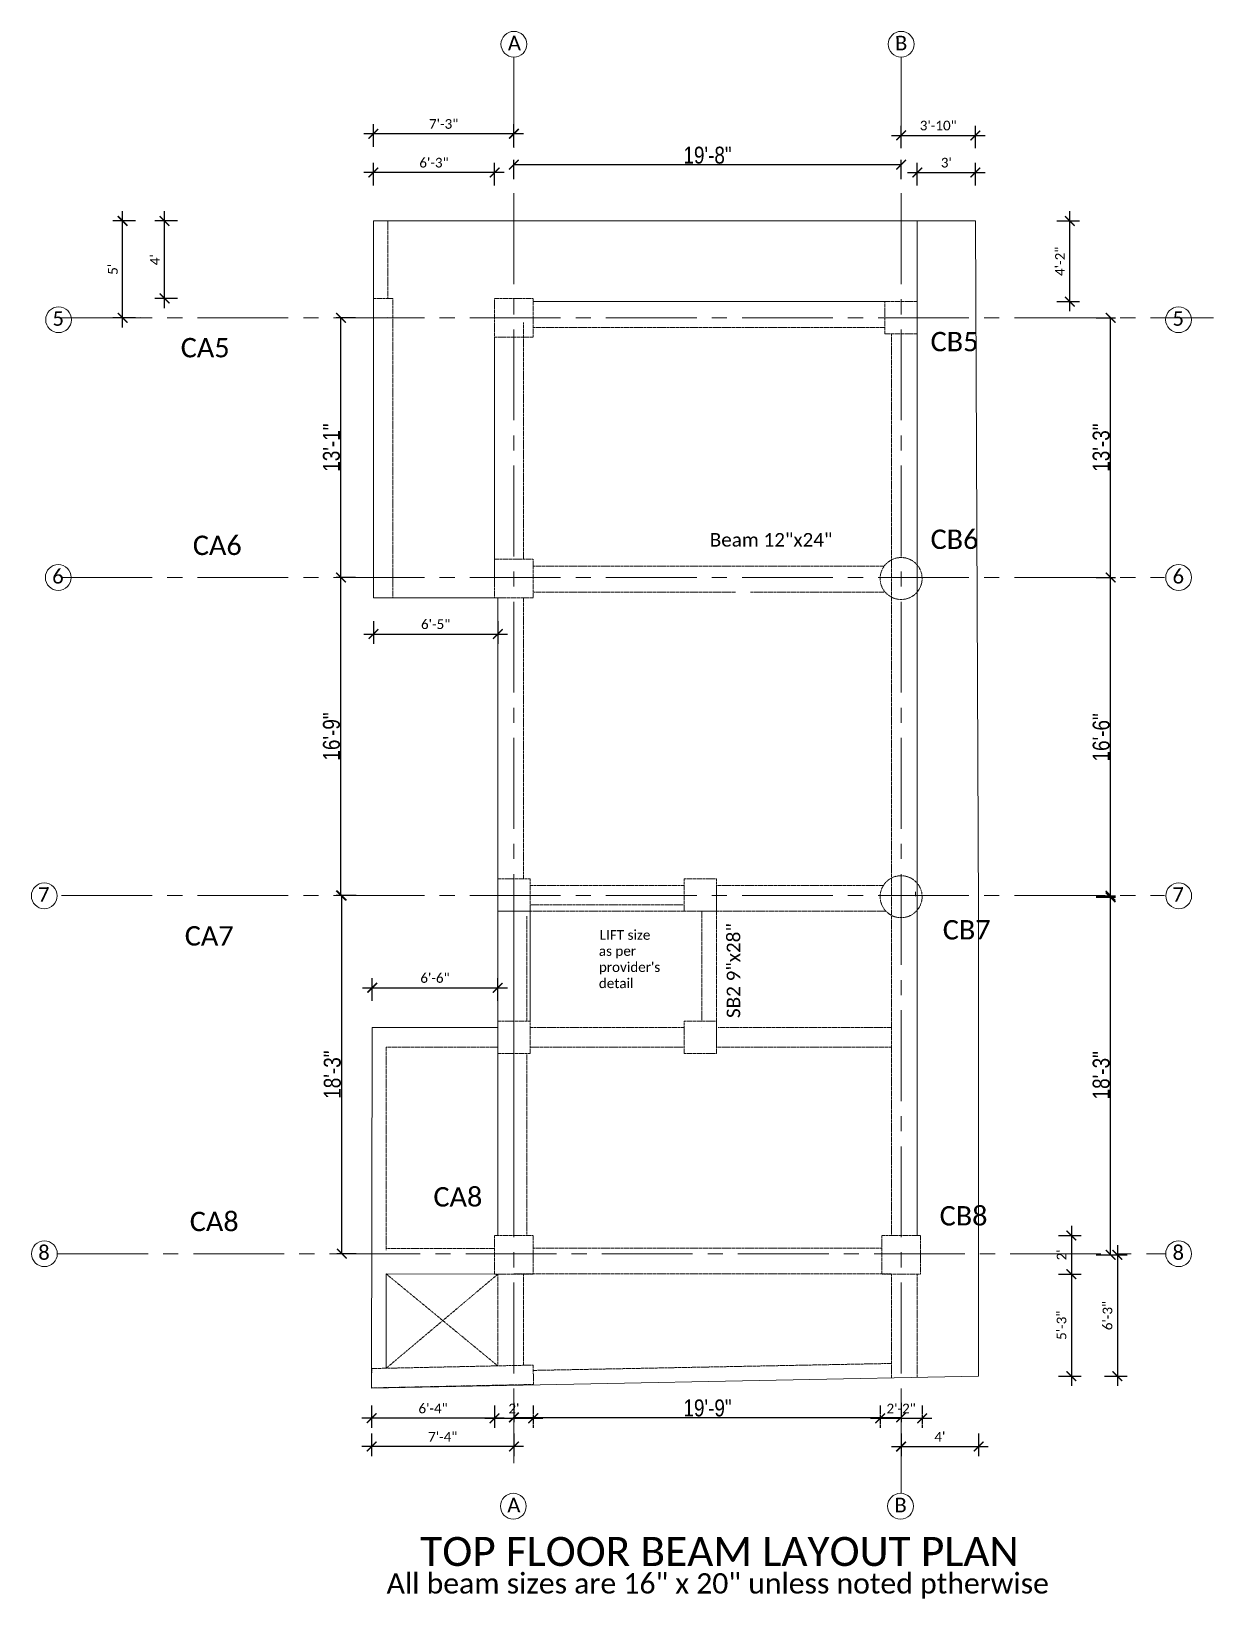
# Model space of a CAD drawing. Header units: inches. Extents: x 0 to 162649, y -36601 to -26324.
# Drawn here: x 154115 to 154848, y -32307 to -31336 of the extents above; entities that cross this region are included whole.
import ezdxf

# ---------------------------------------------------------------- set-up
doc = ezdxf.new("R2010")
doc.units = ezdxf.units.IN
doc.header["$MEASUREMENT"] = 0
doc.linetypes.add('CENTER2', pattern=[1.125, 0.75, -0.125, 0.125, -0.125])
doc.linetypes.add('DASHED', pattern=[0.75, 0.5, -0.25])
for name, color, linetype, lineweight in [('dimention', 1, 'Continuous', 13), ('Line', 31, 'Continuous', 5), ('OL_AR_Center line', 253, 'CENTER2', 13), ('OL_AR_Hatch', 253, 'Continuous', 0), ('OL_AR_SYMBOL', 1, 'Continuous', 5), ('OL_AR_Text', 140, 'Continuous', 5), ('OL_AR_WALL', 255, 'Continuous', 40)]:
    doc.layers.add(name, color=color, linetype=linetype, lineweight=lineweight)
doc.styles.add('1-16 Annotative Text', font='calibri.ttf', dxfattribs={"height": 0.0625})
doc.styles.add('1-8 Annotative Text', font='calibri.ttf', dxfattribs={"height": 0.125})
doc.styles.add('Arial', font='arial.ttf', dxfattribs={"width": 0.8})
doc.dimstyles.new('1-16 Annotative Dimension', dxfattribs={"dimtxt": 0.0625, "dimasz": 0.0625, "dimexe": 0.0625, "dimexo": 0.083333, "dimgap": 0.03125, "dimtad": 1, "dimdec": 0, "dimzin": 0, "dimdsep": 46, "dimlunit": 4, "dimtxsty": '1-16 Annotative Text', "dimblk": 'ARCHTICK', "dimcen": 0.0625, "dimdle": 0.0625, "dimadec": 0, "dimazin": 0, "dimtfac": 1, "dimtdec": 0, "dimtofl": 0, "dimtmove": 0, "dimatfit": 3, "dimfxl": 0.083333, "dimfxlon": 1, "dimtolj": 1, "dimtzin": 0, "dimarcsym": 1})
doc.dimstyles.new('Dim_OLA', dxfattribs={"dimscale": 1.5, "dimtxt": 7, "dimasz": 4, "dimexe": 2, "dimexo": 0.5, "dimgap": 0.3, "dimtad": 1, "dimdec": 0, "dimzin": 0, "dimdsep": 46, "dimlunit": 3, "dimtxsty": 'Arial', "dimblk": 'ARCHTICK', "dimcen": 0.05, "dimadec": 0, "dimazin": 0, "dimtfac": 1, "dimtdec": 0, "dimtix": 1, "dimtmove": 2, "dimatfit": 3, "dimldrblk": 'DOT', "dimfxl": 6, "dimfxlon": 1, "dimtolj": 1, "dimtzin": 0, "dimarcsym": 0})

msp = doc.modelspace()

# ---------------------------------------------------------------- texts
at = {"layer": 'dimention', "style": '1-16 Annotative Text'}
for s, p in [('A', (154410.43, -31347.95)), ('B', (154650.43, -31347.95)), ('5', (154128.25, -31518.65)), ('5', (154822.39, -31518.65)), ('6', (154128.05, -31678.39)), ('6', (154822.43, -31678.39)), ('7', (154119.32, -31875.57)), ('7', (154822.43, -31875.57)), ('8', (154119.43, -32097.45)), ('8', (154822.43, -32097.45)), ('A', (154410.08, -32253.92)), ('B', (154650.08, -32253.92))]:
    msp.add_text(s, height=9, rotation=1, dxfattribs=at).set_placement(p)
at = {"layer": 'OL_AR_Text', "attachment_point": 1, "style": '1-8 Annotative Text'}
for s, insert, char_height in [('CA5', (154207.68, -31526.15), 12), ('CB5', (154672.43, -31522.39), 12), ('CA6', (154215.18, -31648.65), 12), ('Beam 12"x24"', (154535.55, -31647.03), 8.4), ('CB6', (154672.43, -31644.89), 12), ('CA7', (154210.18, -31890.65), 12), ('CB7', (154679.98, -31886.89), 12), ('CA8', (154364.29, -32052.38), 12), ('CA8', (154213.29, -32067.64), 12), ('CB8', (154678.04, -32064.12), 12)]:
    msp.add_mtext(s, dxfattribs=dict(at, insert=insert, char_height=char_height))
at = {"layer": 'OL_AR_Text', "char_height": 6, "width": 56.506, "attachment_point": 1, "style": '1-16 Annotative Text'}
for s, insert in [('\\A1;LIFT size', (154467.35, -31893.08)), ("\\A1;as per provider's detail", (154466.82, -31903.02))]:
    msp.add_mtext(s, dxfattribs=dict(at, insert=insert))
at = {"layer": 'OL_AR_Text', "insert": (154546.05, -31947.59), "char_height": 8.4, "attachment_point": 1, "rotation": 90, "style": '1-8 Annotative Text'}
msp.add_mtext('SB2 9"x28"', dxfattribs=at)
at = {"layer": 'OL_AR_Text', "attachment_point": 1, "style": '1-8 Annotative Text'}
for s, insert, char_height in [('TOP FLOOR BEAM LAYOUT PLAN', (154356.11, -32269.15), 18), ('All beam sizes are 16" x 20" unless noted ptherwise', (154335.26, -32291.61), 12.6)]:
    msp.add_mtext_dynamic_manual_height_columns(s, width=432.2308, gutter_width=60, heights=[0], dxfattribs=dict(at, insert=insert, char_height=char_height))

# ---------------------------------------------------------------- blocks, each defined once
blk = doc.blocks.new('_ArchTick')
at = {"color": 0, "linetype": 'ByBlock', "const_width": 0.15}
blk.add_lwpolyline([(-0.5, -0.5), (0.5, 0.5)], dxfattribs=at)
blk = doc.blocks.new('*D601')
at = {"layer": 'Defpoints', "color": 0, "linetype": 'DASHED', "transparency": 16777216}
for p in [(154402.16, -31884.38), (154426.16, -31884.38), (154426.16, -32195.59)]:
    blk.add_point(p, dxfattribs=at)
at = {"layer": 'OL_AR_SYMBOL', "color": 0, "lineweight": -2, "transparency": 16777216}
blk.add_line((154396.16, -32195.59), (154432.16, -32195.59), dxfattribs=at)
at = {"layer": 'OL_AR_SYMBOL', "color": 0, "linetype": 'DASHED', "lineweight": -2, "transparency": 16777216}
for p, q in [((154402.16, -32187.59), (154402.16, -32201.59)), ((154426.16, -32187.59), (154426.16, -32201.59))]:
    blk.add_line(p, q, dxfattribs=at)
at = {"layer": 'OL_AR_SYMBOL', "color": 0, "linetype": 'DASHED', "lineweight": -2, "transparency": 16777216, "xscale": 6, "yscale": 6, "zscale": 6, "rotation": 180}
blk.add_blockref('_ArchTick', (154402.16, -32195.59), dxfattribs=at)
at = {"layer": 'OL_AR_SYMBOL', "color": 0, "linetype": 'DASHED', "lineweight": -2, "transparency": 16777216, "xscale": 6, "yscale": 6, "zscale": 6}
blk.add_blockref('_ArchTick', (154426.16, -32195.59), dxfattribs=at)
at = {"layer": 'OL_AR_SYMBOL', "color": 0, "linetype": 'DASHED', "transparency": 16777216, "insert": (154414.16, -32189.56), "char_height": 6, "attachment_point": 5, "style": '1-16 Annotative Text'}
blk.add_mtext("\\A1;2'", dxfattribs=at)
blk = doc.blocks.new('*D602')
at = {"layer": 'Defpoints', "color": 0, "linetype": 'DASHED', "transparency": 16777216}
for p in [(154641.16, -31872.38), (154667.16, -31872.38), (154667.16, -32195.59)]:
    blk.add_point(p, dxfattribs=at)
at = {"layer": 'OL_AR_SYMBOL', "color": 0, "lineweight": -2, "transparency": 16777216}
blk.add_line((154635.16, -32195.59), (154673.16, -32195.59), dxfattribs=at)
at = {"layer": 'OL_AR_SYMBOL', "color": 0, "linetype": 'DASHED', "lineweight": -2, "transparency": 16777216}
for p, q in [((154641.16, -32187.59), (154641.16, -32201.59)), ((154667.16, -32187.59), (154667.16, -32201.59))]:
    blk.add_line(p, q, dxfattribs=at)
at = {"layer": 'OL_AR_SYMBOL', "color": 0, "linetype": 'DASHED', "lineweight": -2, "transparency": 16777216, "xscale": 6, "yscale": 6, "zscale": 6, "rotation": 180}
blk.add_blockref('_ArchTick', (154641.16, -32195.59), dxfattribs=at)
at = {"layer": 'OL_AR_SYMBOL', "color": 0, "linetype": 'DASHED', "lineweight": -2, "transparency": 16777216, "xscale": 6, "yscale": 6, "zscale": 6}
blk.add_blockref('_ArchTick', (154667.16, -32195.59), dxfattribs=at)
at = {"layer": 'OL_AR_SYMBOL', "color": 0, "linetype": 'DASHED', "transparency": 16777216, "insert": (154654.16, -32189.56), "char_height": 6, "attachment_point": 5, "style": '1-16 Annotative Text'}
blk.add_mtext('\\A1;2\'-2"', dxfattribs=at)
blk = doc.blocks.new('*D670')
at = {"layer": 'Defpoints', "color": 0, "transparency": 16777216}
for p in [(154402.16, -32106.35), (154325.99, -32176.78), (154325.99, -32195.59)]:
    blk.add_point(p, dxfattribs=at)
at = {"layer": 'dimention', "color": 0, "lineweight": -2, "transparency": 16777216}
for p, q in [((154408.16, -32195.59), (154319.99, -32195.59)), ((154325.99, -32187.59), (154325.99, -32201.59)), ((154402.16, -32187.59), (154402.16, -32201.59))]:
    blk.add_line(p, q, dxfattribs=at)
at = {"layer": 'dimention', "color": 0, "lineweight": -2, "transparency": 16777216, "xscale": 6, "yscale": 6, "zscale": 6, "rotation": 180}
blk.add_blockref('_ArchTick', (154325.99, -32195.59), dxfattribs=at)
at = {"layer": 'dimention', "color": 0, "lineweight": -2, "transparency": 16777216, "xscale": 6, "yscale": 6, "zscale": 6}
blk.add_blockref('_ArchTick', (154402.16, -32195.59), dxfattribs=at)
at = {"layer": 'dimention', "color": 0, "transparency": 16777216, "insert": (154364.07, -32189.52), "char_height": 6, "attachment_point": 5, "style": '1-16 Annotative Text'}
blk.add_mtext('\\A1;6\'-4"', dxfattribs=at)
blk = doc.blocks.new('*D671')
at = {"layer": 'Defpoints', "color": 0, "transparency": 16777216}
for p in [(154414.16, -32106.14), (154325.97, -32176.85), (154325.97, -32213.11)]:
    blk.add_point(p, dxfattribs=at)
at = {"layer": 'dimention', "color": 0, "lineweight": -2, "transparency": 16777216}
for p, q in [((154325.97, -32205.11), (154325.97, -32219.11)), ((154414.16, -32205.11), (154414.16, -32219.11)), ((154420.16, -32213.11), (154319.97, -32213.11))]:
    blk.add_line(p, q, dxfattribs=at)
at = {"layer": 'dimention', "color": 0, "lineweight": -2, "transparency": 16777216, "xscale": 6, "yscale": 6, "zscale": 6, "rotation": 180}
blk.add_blockref('_ArchTick', (154325.97, -32213.11), dxfattribs=at)
at = {"layer": 'dimention', "color": 0, "lineweight": -2, "transparency": 16777216, "xscale": 6, "yscale": 6, "zscale": 6}
blk.add_blockref('_ArchTick', (154414.16, -32213.11), dxfattribs=at)
at = {"layer": 'dimention', "color": 0, "transparency": 16777216, "insert": (154370.06, -32207.1), "char_height": 6, "attachment_point": 5, "style": '1-16 Annotative Text'}
blk.add_mtext('\\A1;7\'-4"', dxfattribs=at)
blk = doc.blocks.new('*D672')
at = {"layer": 'Defpoints', "color": 0, "transparency": 16777216}
for p in [(154654.16, -32106.35), (154702.16, -32169.56), (154702.16, -32213.11)]:
    blk.add_point(p, dxfattribs=at)
at = {"layer": 'dimention', "color": 0, "lineweight": -2, "transparency": 16777216}
for p, q in [((154654.16, -32205.11), (154654.16, -32219.11)), ((154702.16, -32205.11), (154702.16, -32219.11)), ((154648.16, -32213.11), (154708.16, -32213.11))]:
    blk.add_line(p, q, dxfattribs=at)
at = {"layer": 'dimention', "color": 0, "lineweight": -2, "transparency": 16777216, "xscale": 6, "yscale": 6, "zscale": 6, "rotation": 180}
blk.add_blockref('_ArchTick', (154654.16, -32213.11), dxfattribs=at)
at = {"layer": 'dimention', "color": 0, "lineweight": -2, "transparency": 16777216, "xscale": 6, "yscale": 6, "zscale": 6}
blk.add_blockref('_ArchTick', (154702.16, -32213.11), dxfattribs=at)
at = {"layer": 'dimention', "color": 0, "transparency": 16777216, "insert": (154678.16, -32207.1), "char_height": 6, "attachment_point": 5, "style": '1-16 Annotative Text'}
blk.add_mtext("\\A1;4'", dxfattribs=at)
blk = doc.blocks.new('*D673')
at = {"layer": 'Defpoints', "color": 0, "transparency": 16777216}
for p in [(154404.16, -31928.83), (154326.34, -31953.38), (154404.16, -31953.38)]:
    blk.add_point(p, dxfattribs=at)
at = {"layer": 'dimention', "color": 0, "lineweight": -2, "transparency": 16777216}
for p, q in [((154326.34, -31936.83), (154326.34, -31922.83)), ((154404.16, -31936.83), (154404.16, -31922.83)), ((154320.34, -31928.83), (154410.16, -31928.83))]:
    blk.add_line(p, q, dxfattribs=at)
at = {"layer": 'dimention', "color": 0, "lineweight": -2, "transparency": 16777216, "xscale": 6, "yscale": 6, "zscale": 6, "rotation": 180}
blk.add_blockref('_ArchTick', (154326.34, -31928.83), dxfattribs=at)
at = {"layer": 'dimention', "color": 0, "lineweight": -2, "transparency": 16777216, "xscale": 6, "yscale": 6, "zscale": 6}
blk.add_blockref('_ArchTick', (154404.16, -31928.83), dxfattribs=at)
at = {"layer": 'dimention', "color": 0, "transparency": 16777216, "insert": (154365.25, -31922.76), "char_height": 6, "attachment_point": 5, "style": '1-16 Annotative Text'}
blk.add_mtext('\\A1;6\'-6"', dxfattribs=at)
blk = doc.blocks.new('*D674')
at = {"layer": 'Defpoints', "color": 0, "transparency": 16777216}
for p in [(154327.16, -31687.2), (154404.16, -31687.2), (154404.16, -31709.61)]:
    blk.add_point(p, dxfattribs=at)
at = {"layer": 'dimention', "color": 0, "lineweight": -2, "transparency": 16777216}
for p, q in [((154321.16, -31709.61), (154410.16, -31709.61)), ((154327.16, -31701.61), (154327.16, -31715.61)), ((154404.16, -31701.61), (154404.16, -31715.61))]:
    blk.add_line(p, q, dxfattribs=at)
at = {"layer": 'dimention', "color": 0, "lineweight": -2, "transparency": 16777216, "xscale": 6, "yscale": 6, "zscale": 6, "rotation": 180}
blk.add_blockref('_ArchTick', (154327.16, -31709.61), dxfattribs=at)
at = {"layer": 'dimention', "color": 0, "lineweight": -2, "transparency": 16777216, "xscale": 6, "yscale": 6, "zscale": 6}
blk.add_blockref('_ArchTick', (154404.16, -31709.61), dxfattribs=at)
at = {"layer": 'dimention', "color": 0, "transparency": 16777216, "insert": (154365.66, -31703.54), "char_height": 6, "attachment_point": 5, "style": '1-16 Annotative Text'}
blk.add_mtext('\\A1;6\'-5"', dxfattribs=at)
blk = doc.blocks.new('*D675')
at = {"layer": 'Defpoints', "color": 0, "transparency": 16777216}
for p in [(154327.08, -31423.61), (154327.08, -31453.63), (154402.16, -31501.63)]:
    blk.add_point(p, dxfattribs=at)
at = {"layer": 'dimention', "color": 0, "lineweight": -2, "transparency": 16777216}
for p, q in [((154327.08, -31431.61), (154327.08, -31417.61)), ((154402.16, -31431.61), (154402.16, -31417.61)), ((154408.16, -31423.61), (154321.08, -31423.61))]:
    blk.add_line(p, q, dxfattribs=at)
at = {"layer": 'dimention', "color": 0, "lineweight": -2, "transparency": 16777216, "xscale": 6, "yscale": 6, "zscale": 6, "rotation": 180}
blk.add_blockref('_ArchTick', (154327.08, -31423.61), dxfattribs=at)
at = {"layer": 'dimention', "color": 0, "lineweight": -2, "transparency": 16777216, "xscale": 6, "yscale": 6, "zscale": 6}
blk.add_blockref('_ArchTick', (154402.16, -31423.61), dxfattribs=at)
at = {"layer": 'dimention', "color": 0, "transparency": 16777216, "insert": (154364.62, -31417.54), "char_height": 6, "attachment_point": 5, "style": '1-16 Annotative Text'}
blk.add_mtext('\\A1;6\'-3"', dxfattribs=at)
blk = doc.blocks.new('*D676')
at = {"layer": 'Defpoints', "color": 0, "transparency": 16777216}
for p in [(154327.08, -31399.61), (154327.08, -31453.63), (154414.16, -31501.63)]:
    blk.add_point(p, dxfattribs=at)
at = {"layer": 'dimention', "color": 0, "lineweight": -2, "transparency": 16777216}
for p, q in [((154420.16, -31399.61), (154321.08, -31399.61)), ((154327.08, -31407.61), (154327.08, -31393.61)), ((154414.16, -31407.61), (154414.16, -31393.61))]:
    blk.add_line(p, q, dxfattribs=at)
at = {"layer": 'dimention', "color": 0, "lineweight": -2, "transparency": 16777216, "xscale": 6, "yscale": 6, "zscale": 6, "rotation": 180}
blk.add_blockref('_ArchTick', (154327.08, -31399.61), dxfattribs=at)
at = {"layer": 'dimention', "color": 0, "lineweight": -2, "transparency": 16777216, "xscale": 6, "yscale": 6, "zscale": 6}
blk.add_blockref('_ArchTick', (154414.16, -31399.61), dxfattribs=at)
at = {"layer": 'dimention', "color": 0, "transparency": 16777216, "insert": (154370.62, -31393.54), "char_height": 6, "attachment_point": 5, "style": '1-16 Annotative Text'}
blk.add_mtext('\\A1;7\'-3"', dxfattribs=at)
blk = doc.blocks.new('*D677')
at = {"layer": 'Defpoints', "color": 0, "transparency": 16777216}
for p in [(154700.16, -31423.61), (154700.16, -31453.63), (154664.16, -31503.63)]:
    blk.add_point(p, dxfattribs=at)
at = {"layer": 'dimention', "color": 0, "lineweight": -2, "transparency": 16777216}
for p, q in [((154664.16, -31431.61), (154664.16, -31417.61)), ((154700.16, -31431.61), (154700.16, -31417.61)), ((154658.16, -31423.61), (154706.16, -31423.61))]:
    blk.add_line(p, q, dxfattribs=at)
at = {"layer": 'dimention', "color": 0, "lineweight": -2, "transparency": 16777216, "xscale": 6, "yscale": 6, "zscale": 6, "rotation": 180}
blk.add_blockref('_ArchTick', (154664.16, -31423.61), dxfattribs=at)
at = {"layer": 'dimention', "color": 0, "lineweight": -2, "transparency": 16777216, "xscale": 6, "yscale": 6, "zscale": 6}
blk.add_blockref('_ArchTick', (154700.16, -31423.61), dxfattribs=at)
at = {"layer": 'dimention', "color": 0, "transparency": 16777216, "insert": (154682.16, -31417.54), "char_height": 6, "attachment_point": 5, "style": '1-16 Annotative Text'}
blk.add_mtext("\\A1;3'", dxfattribs=at)
blk = doc.blocks.new('*D678')
at = {"layer": 'Defpoints', "color": 0, "transparency": 16777216}
for p in [(154700.16, -31400.61), (154700.16, -31453.63), (154654.16, -31503.63)]:
    blk.add_point(p, dxfattribs=at)
at = {"layer": 'dimention', "color": 0, "lineweight": -2, "transparency": 16777216}
for p, q in [((154654.16, -31408.61), (154654.16, -31394.61)), ((154700.16, -31408.61), (154700.16, -31394.61)), ((154648.16, -31400.61), (154706.16, -31400.61))]:
    blk.add_line(p, q, dxfattribs=at)
at = {"layer": 'dimention', "color": 0, "lineweight": -2, "transparency": 16777216, "xscale": 6, "yscale": 6, "zscale": 6, "rotation": 180}
blk.add_blockref('_ArchTick', (154654.16, -31400.61), dxfattribs=at)
at = {"layer": 'dimention', "color": 0, "lineweight": -2, "transparency": 16777216, "xscale": 6, "yscale": 6, "zscale": 6}
blk.add_blockref('_ArchTick', (154700.16, -31400.61), dxfattribs=at)
at = {"layer": 'dimention', "color": 0, "transparency": 16777216, "insert": (154677.16, -31394.54), "char_height": 6, "attachment_point": 5, "style": '1-16 Annotative Text'}
blk.add_mtext('\\A1;3\'-10"', dxfattribs=at)
blk = doc.blocks.new('*D679')
at = {"layer": 'Defpoints', "color": 0, "transparency": 16777216}
for p in [(154197.66, -31453.63), (154327.08, -31453.63), (154327.16, -31501.63)]:
    blk.add_point(p, dxfattribs=at)
at = {"layer": 'dimention', "color": 0, "lineweight": -2, "transparency": 16777216}
for p, q in [((154197.66, -31507.63), (154197.66, -31447.63)), ((154205.66, -31453.63), (154191.66, -31453.63)), ((154205.66, -31501.63), (154191.66, -31501.63))]:
    blk.add_line(p, q, dxfattribs=at)
at = {"layer": 'dimention', "color": 0, "lineweight": -2, "transparency": 16777216, "xscale": 6, "yscale": 6, "zscale": 6}
for p, rotation in [((154197.66, -31453.63), 90), ((154197.66, -31501.63), 270)]:
    blk.add_blockref('_ArchTick', p, dxfattribs=dict(at, rotation=rotation))
at = {"layer": 'dimention', "color": 0, "transparency": 16777216, "insert": (154191.64, -31477.63), "char_height": 6, "attachment_point": 5, "rotation": 90, "style": '1-16 Annotative Text'}
blk.add_mtext("\\A1;4'", dxfattribs=at)
blk = doc.blocks.new('*D680')
at = {"layer": 'Defpoints', "color": 0, "transparency": 16777216}
for p in [(154171.66, -31453.63), (154327.16, -31453.63), (154327.16, -31513.63)]:
    blk.add_point(p, dxfattribs=at)
at = {"layer": 'dimention', "color": 0, "lineweight": -2, "transparency": 16777216}
for p, q in [((154171.66, -31519.63), (154171.66, -31447.63)), ((154179.66, -31453.63), (154165.66, -31453.63)), ((154179.66, -31513.63), (154165.66, -31513.63))]:
    blk.add_line(p, q, dxfattribs=at)
at = {"layer": 'dimention', "color": 0, "lineweight": -2, "transparency": 16777216, "xscale": 6, "yscale": 6, "zscale": 6}
for p, rotation in [((154171.66, -31453.63), 90), ((154171.66, -31513.63), 270)]:
    blk.add_blockref('_ArchTick', p, dxfattribs=dict(at, rotation=rotation))
at = {"layer": 'dimention', "color": 0, "transparency": 16777216, "insert": (154165.61, -31483.63), "char_height": 6, "attachment_point": 5, "rotation": 90, "style": '1-16 Annotative Text'}
blk.add_mtext("\\A1;5'", dxfattribs=at)
blk = doc.blocks.new('*D681')
at = {"layer": 'Defpoints', "color": 0, "transparency": 16777216}
for p in [(154666.16, -32082.35), (154664.16, -32106.35), (154759.66, -32106.35)]:
    blk.add_point(p, dxfattribs=at)
at = {"layer": 'dimention', "color": 0, "lineweight": -2, "transparency": 16777216}
for p, q in [((154759.66, -32076.35), (154759.66, -32112.35)), ((154751.66, -32082.35), (154765.66, -32082.35)), ((154751.66, -32106.35), (154765.66, -32106.35))]:
    blk.add_line(p, q, dxfattribs=at)
at = {"layer": 'dimention', "color": 0, "lineweight": -2, "transparency": 16777216, "xscale": 6, "yscale": 6, "zscale": 6}
for p, rotation in [((154759.66, -32082.35), 90), ((154759.66, -32106.35), 270)]:
    blk.add_blockref('_ArchTick', p, dxfattribs=dict(at, rotation=rotation))
at = {"layer": 'dimention', "color": 0, "transparency": 16777216, "insert": (154753.63, -32094.35), "char_height": 6, "attachment_point": 5, "rotation": 90, "style": '1-16 Annotative Text'}
blk.add_mtext("\\A1;2'", dxfattribs=at)
blk = doc.blocks.new('*D682')
at = {"layer": 'Defpoints', "color": 0, "transparency": 16777216}
for p in [(154664.16, -32106.35), (154702.16, -32169.56), (154759.66, -32169.56)]:
    blk.add_point(p, dxfattribs=at)
at = {"layer": 'dimention', "color": 0, "lineweight": -2, "transparency": 16777216}
for p, q in [((154751.66, -32106.35), (154765.66, -32106.35)), ((154759.66, -32100.35), (154759.66, -32175.56)), ((154751.66, -32169.56), (154765.66, -32169.56))]:
    blk.add_line(p, q, dxfattribs=at)
at = {"layer": 'dimention', "color": 0, "lineweight": -2, "transparency": 16777216, "xscale": 6, "yscale": 6, "zscale": 6}
for p, rotation in [((154759.66, -32106.35), 90), ((154759.66, -32169.56), 270)]:
    blk.add_blockref('_ArchTick', p, dxfattribs=dict(at, rotation=rotation))
at = {"layer": 'dimention', "color": 0, "transparency": 16777216, "insert": (154753.58, -32137.96), "char_height": 6, "attachment_point": 5, "rotation": 90, "style": '1-16 Annotative Text'}
blk.add_mtext('\\A1;5\'-3"', dxfattribs=at)
blk = doc.blocks.new('*D683')
at = {"layer": 'Defpoints', "color": 0, "transparency": 16777216}
for p in [(154666.16, -32094.35), (154702.16, -32169.56), (154788.16, -32169.56)]:
    blk.add_point(p, dxfattribs=at)
at = {"layer": 'dimention', "color": 0, "lineweight": -2, "transparency": 16777216}
for p, q in [((154788.16, -32088.35), (154788.16, -32175.56)), ((154780.16, -32094.35), (154794.16, -32094.35)), ((154780.16, -32169.56), (154794.16, -32169.56))]:
    blk.add_line(p, q, dxfattribs=at)
at = {"layer": 'dimention', "color": 0, "lineweight": -2, "transparency": 16777216, "xscale": 6, "yscale": 6, "zscale": 6}
for p, rotation in [((154788.16, -32094.35), 90), ((154788.16, -32169.56), 270)]:
    blk.add_blockref('_ArchTick', p, dxfattribs=dict(at, rotation=rotation))
at = {"layer": 'dimention', "color": 0, "transparency": 16777216, "insert": (154782.08, -32131.96), "char_height": 6, "attachment_point": 5, "rotation": 90, "style": '1-16 Annotative Text'}
blk.add_mtext('\\A1;6\'-3"', dxfattribs=at)
blk = doc.blocks.new('*D684')
at = {"layer": 'Defpoints', "color": 0, "transparency": 16777216}
for p in [(154700.16, -31453.63), (154758.66, -31453.63), (154664.16, -31503.63)]:
    blk.add_point(p, dxfattribs=at)
at = {"layer": 'dimention', "color": 0, "lineweight": -2, "transparency": 16777216}
for p, q in [((154758.66, -31509.63), (154758.66, -31447.63)), ((154750.66, -31453.63), (154764.66, -31453.63)), ((154750.66, -31503.63), (154764.66, -31503.63))]:
    blk.add_line(p, q, dxfattribs=at)
at = {"layer": 'dimention', "color": 0, "lineweight": -2, "transparency": 16777216, "xscale": 6, "yscale": 6, "zscale": 6}
for p, rotation in [((154758.66, -31453.63), 90), ((154758.66, -31503.63), 270)]:
    blk.add_blockref('_ArchTick', p, dxfattribs=dict(at, rotation=rotation))
at = {"layer": 'dimention', "color": 0, "transparency": 16777216, "insert": (154752.61, -31478.63), "char_height": 6, "attachment_point": 5, "rotation": 90, "style": '1-16 Annotative Text'}
blk.add_mtext('\\A1;4\'-2"', dxfattribs=at)
blk = doc.blocks.new('*D1403')
at = {"layer": 'Defpoints', "color": 0, "transparency": 16777216}
for p in [(154654.16, -31418.74), (154414.16, -31501.63), (154654.16, -31503.63)]:
    blk.add_point(p, dxfattribs=at)
at = {"layer": 'OL_AR_Text', "color": 0, "lineweight": -2, "transparency": 16777216}
for p, q in [((154414.16, -31427.74), (154414.16, -31415.74)), ((154414.16, -31418.74), (154654.16, -31418.74)), ((154654.16, -31427.74), (154654.16, -31415.74))]:
    blk.add_line(p, q, dxfattribs=at)
at = {"layer": 'OL_AR_Text', "color": 0, "lineweight": -2, "transparency": 16777216, "xscale": 6, "yscale": 6, "zscale": 6, "rotation": 180}
blk.add_blockref('_ArchTick', (154414.16, -31418.74), dxfattribs=at)
at = {"layer": 'OL_AR_Text', "color": 0, "lineweight": -2, "transparency": 16777216, "xscale": 6, "yscale": 6, "zscale": 6}
blk.add_blockref('_ArchTick', (154654.16, -31418.74), dxfattribs=at)
at = {"layer": 'OL_AR_Text', "color": 0, "transparency": 16777216, "insert": (154534.16, -31412.93), "char_height": 10.5, "attachment_point": 5, "style": 'Arial'}
blk.add_mtext('\\A1;19\'-8"', dxfattribs=at)
blk = doc.blocks.new('_Dot')
at = {"color": 0, "linetype": 'ByBlock', "lineweight": -2}
blk.add_line((-0.5, 0), (-1, 0), dxfattribs=at)
at = {"color": 0, "linetype": 'ByBlock', "const_width": 0.5}
blk.add_lwpolyline([(-0.25, 0, 1), (0.25, 0, 1)], format="xyb", close=True, dxfattribs=at)
blk = doc.blocks.new('*D1404')
at = {"layer": 'Defpoints', "color": 0, "transparency": 16777216}
for p in [(154414.16, -32106.35), (154654.16, -32106.35), (154654.16, -32195.06)]:
    blk.add_point(p, dxfattribs=at)
at = {"layer": 'OL_AR_Text', "color": 0, "lineweight": -2, "transparency": 16777216}
for p, q in [((154414.16, -32186.06), (154414.16, -32198.06)), ((154654.16, -32186.06), (154654.16, -32198.06)), ((154414.16, -32195.06), (154654.16, -32195.06))]:
    blk.add_line(p, q, dxfattribs=at)
at = {"layer": 'OL_AR_Text', "color": 0, "lineweight": -2, "transparency": 16777216, "xscale": 6, "yscale": 6, "zscale": 6, "rotation": 180}
blk.add_blockref('_ArchTick', (154414.16, -32195.06), dxfattribs=at)
at = {"layer": 'OL_AR_Text', "color": 0, "lineweight": -2, "transparency": 16777216, "xscale": 6, "yscale": 6, "zscale": 6}
blk.add_blockref('_ArchTick', (154654.16, -32195.06), dxfattribs=at)
at = {"layer": 'OL_AR_Text', "color": 0, "transparency": 16777216, "insert": (154534.16, -32189.25), "char_height": 10.5, "attachment_point": 5, "style": 'Arial'}
blk.add_mtext('\\A1;19\'-9"', dxfattribs=at)
blk = doc.blocks.new('*D1405')
at = {"layer": 'Defpoints', "color": 0, "transparency": 16777216}
for p in [(154307.48, -31871.66), (154326.51, -31871.66), (154353.52, -32093.63)]:
    blk.add_point(p, dxfattribs=at)
at = {"layer": 'OL_AR_Text', "color": 0, "lineweight": -2, "transparency": 16777216}
for p, q in [((154316.48, -31871.66), (154304.48, -31871.66)), ((154307.48, -32093.63), (154307.48, -31871.66)), ((154316.48, -32093.63), (154304.48, -32093.63))]:
    blk.add_line(p, q, dxfattribs=at)
at = {"layer": 'OL_AR_Text', "color": 0, "lineweight": -2, "transparency": 16777216, "xscale": 6, "yscale": 6, "zscale": 6}
for p, rotation in [((154307.48, -31871.66), 90), ((154307.48, -32093.63), 270)]:
    blk.add_blockref('_ArchTick', p, dxfattribs=dict(at, rotation=rotation))
at = {"layer": 'OL_AR_Text', "color": 0, "transparency": 16777216, "insert": (154301.66, -31982.65), "char_height": 10.5, "attachment_point": 5, "rotation": 90, "style": 'Arial'}
blk.add_mtext('\\A1;18\'-3"', dxfattribs=at)
blk = doc.blocks.new('*D1406')
at = {"layer": 'Defpoints', "color": 0, "transparency": 16777216}
for p in [(154306.94, -31674.57), (154326.85, -31674.57), (154326.51, -31871.66)]:
    blk.add_point(p, dxfattribs=at)
at = {"layer": 'OL_AR_Text', "color": 0, "lineweight": -2, "transparency": 16777216}
for p, q in [((154315.94, -31674.57), (154303.94, -31674.57)), ((154306.94, -31871.66), (154306.94, -31674.57)), ((154315.94, -31871.66), (154303.94, -31871.66))]:
    blk.add_line(p, q, dxfattribs=at)
at = {"layer": 'OL_AR_Text', "color": 0, "lineweight": -2, "transparency": 16777216, "xscale": 6, "yscale": 6, "zscale": 6}
for p, rotation in [((154306.94, -31674.57), 90), ((154306.94, -31871.66), 270)]:
    blk.add_blockref('_ArchTick', p, dxfattribs=dict(at, rotation=rotation))
at = {"layer": 'OL_AR_Text', "color": 0, "transparency": 16777216, "insert": (154301.13, -31773.12), "char_height": 10.5, "attachment_point": 5, "rotation": 90, "style": 'Arial'}
blk.add_mtext('\\A1;16\'-9"', dxfattribs=at)
blk = doc.blocks.new('*D1407')
at = {"layer": 'Defpoints', "color": 0, "transparency": 16777216}
for p in [(154306.94, -31513.63), (154327.13, -31513.63), (154326.85, -31674.57)]:
    blk.add_point(p, dxfattribs=at)
at = {"layer": 'OL_AR_Text', "color": 0, "lineweight": -2, "transparency": 16777216}
for p, q in [((154315.94, -31513.63), (154303.94, -31513.63)), ((154306.94, -31674.57), (154306.94, -31513.63)), ((154315.94, -31674.57), (154303.94, -31674.57))]:
    blk.add_line(p, q, dxfattribs=at)
at = {"layer": 'OL_AR_Text', "color": 0, "lineweight": -2, "transparency": 16777216, "xscale": 6, "yscale": 6, "zscale": 6}
for p, rotation in [((154306.94, -31513.63), 90), ((154306.94, -31674.57), 270)]:
    blk.add_blockref('_ArchTick', p, dxfattribs=dict(at, rotation=rotation))
at = {"layer": 'OL_AR_Text', "color": 0, "transparency": 16777216, "insert": (154301.12, -31594.1), "char_height": 10.5, "attachment_point": 5, "rotation": 90, "style": 'Arial'}
blk.add_mtext('\\A1;13\'-1"', dxfattribs=at)
blk = doc.blocks.new('*D1408')
at = {"layer": 'Defpoints', "color": 0, "transparency": 16777216}
for p in [(154594.19, -31871.75), (154784, -31871.75), (154269.56, -32094.35)]:
    blk.add_point(p, dxfattribs=at)
at = {"layer": 'OL_AR_Text', "color": 0, "lineweight": -2, "transparency": 16777216}
for p, q in [((154775, -31871.75), (154787, -31871.75)), ((154784, -32094.35), (154784, -31871.75)), ((154775, -32094.35), (154787, -32094.35))]:
    blk.add_line(p, q, dxfattribs=at)
at = {"layer": 'OL_AR_Text', "color": 0, "lineweight": -2, "transparency": 16777216, "xscale": 6, "yscale": 6, "zscale": 6}
for p, rotation in [((154784, -31871.75), 90), ((154784, -32094.35), 270)]:
    blk.add_blockref('_ArchTick', p, dxfattribs=dict(at, rotation=rotation))
at = {"layer": 'OL_AR_Text', "color": 0, "transparency": 16777216, "insert": (154778.18, -31983.05), "char_height": 10.5, "attachment_point": 5, "rotation": 90, "style": 'Arial'}
blk.add_mtext('\\A1;18\'-3"', dxfattribs=at)
blk = doc.blocks.new('*D1401')
at = {"layer": 'Defpoints', "color": 0, "transparency": 16777216}
for p in [(154592.19, -31674.57), (154784, -31674.57), (154594.19, -31872.75)]:
    blk.add_point(p, dxfattribs=at)
at = {"layer": 'OL_AR_Text', "color": 0, "lineweight": -2, "transparency": 16777216}
for p, q in [((154775, -31674.57), (154787, -31674.57)), ((154784, -31872.75), (154784, -31674.57)), ((154775, -31872.75), (154787, -31872.75))]:
    blk.add_line(p, q, dxfattribs=at)
at = {"layer": 'OL_AR_Text', "color": 0, "lineweight": -2, "transparency": 16777216, "xscale": 6, "yscale": 6, "zscale": 6}
for p, rotation in [((154784, -31674.57), 90), ((154784, -31872.75), 270)]:
    blk.add_blockref('_ArchTick', p, dxfattribs=dict(at, rotation=rotation))
at = {"layer": 'OL_AR_Text', "color": 0, "transparency": 16777216, "insert": (154778.19, -31773.66), "char_height": 10.5, "attachment_point": 5, "rotation": 90, "style": 'Arial'}
blk.add_mtext('\\A1;16\'-6"', dxfattribs=at)
blk = doc.blocks.new('*D1402')
at = {"layer": 'Defpoints', "color": 0, "transparency": 16777216}
for p in [(154594.19, -31513.63), (154784, -31513.63), (154592.19, -31674.57)]:
    blk.add_point(p, dxfattribs=at)
at = {"layer": 'OL_AR_Text', "color": 0, "lineweight": -2, "transparency": 16777216}
for p, q in [((154775, -31513.63), (154787, -31513.63)), ((154784, -31674.57), (154784, -31513.63)), ((154775, -31674.57), (154787, -31674.57))]:
    blk.add_line(p, q, dxfattribs=at)
at = {"layer": 'OL_AR_Text', "color": 0, "lineweight": -2, "transparency": 16777216, "xscale": 6, "yscale": 6, "zscale": 6}
for p, rotation in [((154784, -31513.63), 90), ((154784, -31674.57), 270)]:
    blk.add_blockref('_ArchTick', p, dxfattribs=dict(at, rotation=rotation))
at = {"layer": 'OL_AR_Text', "color": 0, "transparency": 16777216, "insert": (154778.18, -31594.1), "char_height": 10.5, "attachment_point": 5, "rotation": 90, "style": 'Arial'}
blk.add_mtext('\\A1;13\'-3"', dxfattribs=at)

# ---------------------------------------------------------------- dimensions: what is measured, and where the dimension line sits
at = {"layer": 'dimention'}
for base, p1, p2, picture, middle in [((154327.08, -31399.61), (154414.16, -31501.63), (154327.08, -31453.63), '*D676', (154370.62, -31393.54)), ((154700.16, -31400.61), (154654.16, -31503.63), (154700.16, -31453.63), '*D678', (154677.16, -31394.54)), ((154327.08, -31423.61), (154402.16, -31501.63), (154327.08, -31453.63), '*D675', (154364.62, -31417.54)), ((154700.16, -31423.61), (154664.16, -31503.63), (154700.16, -31453.63), '*D677', (154682.16, -31417.54)), ((154404.16, -31709.61), (154327.16, -31687.2), (154404.16, -31687.2), '*D674', (154365.66, -31703.54)), ((154404.16, -31928.83), (154326.34, -31953.38), (154404.16, -31953.38), '*D673', (154365.25, -31922.76)), ((154325.97, -32213.11), (154414.16, -32106.14), (154325.97, -32176.85), '*D671', (154370.06, -32207.1)), ((154325.99, -32195.59), (154402.16, -32106.35), (154325.99, -32176.78), '*D670', (154364.07, -32189.52)), ((154702.16, -32213.11), (154654.16, -32106.35), (154702.16, -32169.56), '*D672', (154678.16, -32207.1))]:
    dim = msp.add_linear_dim(base=base, p1=p1, p2=p2, dimstyle='1-16 Annotative Dimension', override={"dimscale": 0, "dimtix": 0, "dimtofl": 0, "dimtmove": 0, "dimatfit": 3}, dxfattribs=at)
    dim.commit()
    dim.dimension.update_dxf_attribs({"geometry": picture, "text_midpoint": middle})
for base, p1, p2, override, picture, middle in [((154171.66, -31453.63), (154327.16, -31513.63), (154327.16, -31453.63), {"dimscale": 0, "dimtix": 0, "dimtofl": 0, "dimtmove": 0, "dimatfit": 3}, '*D680', (154165.61, -31483.63)), ((154197.66, -31453.63), (154327.16, -31501.63), (154327.08, -31453.63), {"dimscale": 0, "dimtix": 0, "dimtofl": 0, "dimtmove": 0, "dimatfit": 3}, '*D679', (154191.64, -31477.63)), ((154758.66, -31453.63), (154664.16, -31503.63), (154700.16, -31453.63), {"dimscale": 0, "dimtix": 0, "dimtofl": 0, "dimtmove": 0, "dimatfit": 3}, '*D684', (154752.61, -31478.63)), ((154759.66, -32106.35), (154666.16, -32082.35), (154664.16, -32106.35), {"dimscale": 0, "dimtix": 0, "dimtofl": 0, "dimtmove": 0, "dimatfit": 3}, '*D681', (154753.63, -32094.35)), ((154788.16, -32169.56), (154666.16, -32094.35), (154702.16, -32169.56), {"dimscale": 0, "dimtix": 0, "dimtofl": 0, "dimtmove": 0, "dimatfit": 3}, '*D683', (154782.08, -32131.96)), ((154759.66, -32169.56), (154664.16, -32106.35), (154702.16, -32169.56), {"dimscale": 0, "dimtix": 0, "dimtofl": 0, "dimtmove": 1, "dimatfit": 3}, '*D682', (154753.58, -32137.96))]:
    dim = msp.add_linear_dim(base=base, p1=p1, p2=p2, angle=90, dimstyle='1-16 Annotative Dimension', override=override, dxfattribs=at)
    dim.commit()
    dim.dimension.update_dxf_attribs({"geometry": picture, "text_midpoint": middle})
at = {"layer": 'OL_AR_SYMBOL', "linetype": 'DASHED'}
for base, p1, p2, picture, middle in [((154667.16, -32195.59), (154641.16, -31872.38), (154667.16, -31872.38), '*D602', (154654.16, -32189.56)), ((154426.16, -32195.59), (154402.16, -31884.38), (154426.16, -31884.38), '*D601', (154414.16, -32189.56))]:
    dim = msp.add_linear_dim(base=base, p1=p1, p2=p2, dimstyle='1-16 Annotative Dimension', override={"dimscale": 0, "dimtix": 0, "dimtofl": 0, "dimtmove": 1, "dimatfit": 3}, dxfattribs=at)
    dim.commit()
    dim.dimension.update_dxf_attribs({"geometry": picture, "text_midpoint": middle})
at = {"layer": 'OL_AR_Text'}
for base, p1, p2, text, picture, middle in [((154654.16, -31418.74), (154414.16, -31501.63), (154654.16, -31503.63), '19\'-8"', '*D1403', (154534.16, -31412.93)), ((154654.16, -32195.06), (154414.16, -32106.35), (154654.16, -32106.35), '19\'-9"', '*D1404', (154534.16, -32189.25))]:
    dim = msp.add_linear_dim(base=base, p1=p1, p2=p2, text=text, dimstyle='Dim_OLA', dxfattribs=at)
    dim.commit()
    dim.dimension.update_dxf_attribs({"geometry": picture, "text_midpoint": middle})
for base, p1, p2, text, picture, middle in [((154306.94, -31513.63), (154326.85, -31674.57), (154327.13, -31513.63), '13\'-1"', '*D1407', (154301.12, -31594.1)), ((154784, -31513.63), (154592.19, -31674.57), (154594.19, -31513.63), '13\'-3"', '*D1402', (154778.18, -31594.1)), ((154306.94, -31674.57), (154326.51, -31871.66), (154326.85, -31674.57), '16\'-9"', '*D1406', (154301.13, -31773.12)), ((154784, -31871.75), (154269.56, -32094.35), (154594.19, -31871.75), '18\'-3"', '*D1408', (154778.18, -31983.05)), ((154307.48, -31871.66), (154353.52, -32093.63), (154326.51, -31871.66), '18\'-3"', '*D1405', (154301.66, -31982.65))]:
    dim = msp.add_linear_dim(base=base, p1=p1, p2=p2, angle=90, text=text, dimstyle='Dim_OLA', dxfattribs=at)
    dim.commit()
    dim.dimension.update_dxf_attribs({"geometry": picture, "text_midpoint": middle})
dim = msp.add_linear_dim(base=(154784, -31674.57), p1=(154594.19, -31872.75), p2=(154592.19, -31674.57), angle=90, dimstyle='Dim_OLA', dxfattribs=at)
dim.commit()
dim.dimension.update_dxf_attribs({"geometry": '*D1401', "text_midpoint": (154778.19, -31773.66)})

# ---------------------------------------------------------------- linework, layer by layer
at = {"layer": 'dimention'}
msp.add_line((154402.16, -32106.35), (154334.99, -32106.11), dxfattribs=at)
for centre in [(154414.16, -31344.13), (154654.16, -31344.13), (154131.98, -31514.84), (154826.11, -31514.84), (154131.77, -31674.57), (154826.16, -31674.57), (154123.08, -31871.82), (154826.19, -31871.82), (154123.16, -32093.63), (154826.16, -32093.63), (154413.8, -32250.1), (154653.8, -32250.1)]:
    msp.add_circle(centre, 8, dxfattribs=at)
at = {"layer": 'Line'}
msp.add_lwpolyline([(154702.16, -31881.38), (154702.16, -32169.56), (154325.97, -32176.85), (154326.34, -31953.38), (154404.16, -31953.38), (154404.16, -31687.2), (154327.08, -31687.2), (154327.08, -31453.63), (154700.16, -31453.63), (154702.16, -31881.38)], dxfattribs=at)
at = {"layer": 'OL_AR_Center line', "ltscale": 75}
for p, q in [((154414.16, -31352.13), (154414.16, -32223.45)), ((154654.16, -31352.13), (154654.16, -32242.11)), ((154133.7, -31513.63), (154847.86, -31513.63)), ((154133.7, -31674.57), (154817.36, -31674.57)), ((154133.7, -31871.66), (154817.36, -31871.66)), ((154131.16, -32093.63), (154818.16, -32093.63))]:
    msp.add_line(p, q, dxfattribs=at)
at = {"layer": 'OL_AR_Hatch'}
for p, q in [((154404.16, -31881.38), (154404.16, -32082.35)), ((154424.16, -31949.52), (154424.16, -31881.38))]:
    msp.add_line(p, q, dxfattribs=at)
for points in [[(154327.08, -31453.63), (154664.16, -31453.63), (154664.16, -31815.54)], [(154327.08, -31683.57), (154327.08, -31453.63)], [(154644.16, -31503.63), (154426.16, -31503.63)], [(154402.16, -31525.63), (154402.16, -31525.63), (154402.16, -31674.57)], [(154664.16, -31523.63), (154664.16, -32082.35)], [(154404.16, -31687.2), (154404.16, -31880.38)], [(154414.16, -31881.38), (154414.16, -32049.14)], [(154326.34, -31953.38), (154404.16, -31953.38)], [(154334.99, -32106.11), (154334.99, -32164.59)]]:
    msp.add_lwpolyline(points, dxfattribs=at)
at = {"layer": 'OL_AR_SYMBOL', "linetype": 'DASHED'}
for p, q in [((154336.08, -31501.63), (154336.08, -31453.63)), ((154339.16, -31501.63), (154327.08, -31501.63)), ((154327.16, -31687.2), (154327.16, -31501.63)), ((154339.16, -31687.2), (154339.16, -31501.63)), ((154336.08, -31513.29), (154336.08, -31513.29)), ((154327.08, -31667.57), (154327.16, -31667.57)), ((154426.16, -31667.57), (154643.63, -31667.57)), ((154327.08, -31683.57), (154327.16, -31683.57)), ((154339.16, -31687.2), (154327.16, -31687.2)), ((154426.16, -31683.57), (154551.74, -31683.57)), ((154560.74, -31683.57), (154643.63, -31683.57)), ((154422.16, -31884.38), (154422.16, -31949.52)), ((154530.74, -31949.52), (154530.74, -31881.38)), ((154539.74, -31952.38), (154539.74, -31876.38)), ((154404.16, -31965.66), (154334.99, -31965.66)), ((154422.16, -31969.52), (154422.16, -32082.35)), ((154334.99, -32106.11), (154404.16, -32163.11)), ((154334.99, -32164.59), (154404.16, -32106.35)), ((154404.16, -32106.35), (154404.16, -32163.11)), ((154420.16, -32106.35), (154420.16, -32162.76)), ((154325.99, -32176.78), (154326.01, -32164.78)), ((154326.01, -32164.78), (154426.09, -32162.64)), ((154426.09, -32162.64), (154426.35, -32174.63)), ((154325.99, -32176.78), (154426.35, -32174.63))]:
    msp.add_line(p, q, dxfattribs=at)
for points in [[(154327.08, -31683.57), (154327.08, -31501.92)], [(154327.08, -31503.63), (154327.16, -31503.63)], [(154426.16, -31501.63), (154426.16, -31525.63), (154402.16, -31525.63), (154402.16, -31501.63), (154426.16, -31501.63)], [(154664.16, -31503.63), (154664.16, -31523.63), (154644.16, -31523.63), (154644.16, -31503.63), (154664.16, -31503.63)], [(154420.16, -31516.63), (154420.16, -31663.2)], [(154644.16, -31519.63), (154426.16, -31519.63)], [(154648.16, -31523.63), (154648.16, -32082.35)], [(154426.16, -31663.2), (154426.16, -31687.2), (154402.16, -31687.2), (154402.16, -31663.2), (154426.16, -31663.2)], [(154420.16, -31687.2), (154420.16, -31861.38)], [(154424.16, -31861.38), (154424.16, -31881.38), (154404.16, -31881.38), (154404.16, -31861.38), (154424.16, -31861.38)], [(154519.74, -31865.38), (154424.16, -31865.38)], [(154519.74, -31865.38), (154424.16, -31865.38), (154424.16, -31865.38)], [(154539.74, -31861.38), (154539.74, -31881.38), (154519.74, -31881.38), (154519.74, -31861.38), (154539.74, -31861.38)], [(154643.2, -31865.38), (154539.74, -31865.38)], [(154539.74, -31877.38), (154539.74, -31877.38), (154539.74, -31865.38)], [(154663.16, -31869.38), (154663.16, -31872.38)], [(154644.77, -31881.38), (154405.16, -31881.38)], [(154424.16, -31877.38), (154519.74, -31877.38)], [(154424.16, -31949.52), (154424.16, -31969.52), (154404.16, -31969.52), (154404.16, -31949.52), (154424.16, -31949.52)], [(154519.74, -31953.38), (154424.16, -31953.38)], [(154539.74, -31949.52), (154539.74, -31969.52), (154519.74, -31969.52), (154519.74, -31949.52), (154539.74, -31949.52)], [(154539.74, -31950.52), (154539.74, -31965.66), (154648.16, -31965.66)], [(154539.74, -31965.66), (154539.74, -31965.66), (154539.74, -31953.38)], [(154648.16, -31953.38), (154540.74, -31953.38)], [(154334.99, -31965.66), (154334.99, -32091.35)], [(154424.16, -31965.66), (154519.74, -31965.66)], [(154426.16, -32082.35), (154426.16, -32106.35), (154402.16, -32106.35), (154402.16, -32082.35), (154426.16, -32082.35)], [(154666.16, -32082.35), (154666.16, -32106.35), (154642.16, -32106.35), (154642.16, -32082.35), (154666.16, -32082.35)], [(154334.99, -32090.35), (154402.16, -32090.35)], [(154426.16, -32090.14), (154642.16, -32090.14)], [(154414.16, -32106.14), (154648.16, -32106.14)], [(154648.16, -32106.14), (154648.16, -32170.61)], [(154664.16, -32106.35), (154664.16, -32170.3)], [(154648.16, -32161.63), (154426.16, -32165.93)], [(154418.8, -32244.07), (154418.8, -32244.12)], [(154416.8, -32253.12), (154416.8, -32253.38)]]:
    msp.add_lwpolyline(points, dxfattribs=at)
msp.add_lwpolyline([(154530.74, -31953.38), (154530.74, -31953.38)], close=True, dxfattribs=at)
for centre in [(154654.16, -31675.2), (154654.16, -31872.38)]:
    msp.add_circle(centre, 13, dxfattribs=at)
at = {"layer": 'OL_AR_WALL'}
msp.add_line((154182.58, -31513.29), (154182.58, -31513.29), dxfattribs=at)

msp.set_redraw_order([(e.dxf.handle, doc.entitydb.next_handle()) for e in msp.query("TEXT MTEXT ATTDEF DIMENSION ARC_DIMENSION")])  # texts and dimensions are drawn at this point

doc.saveas('drawing.dxf')
